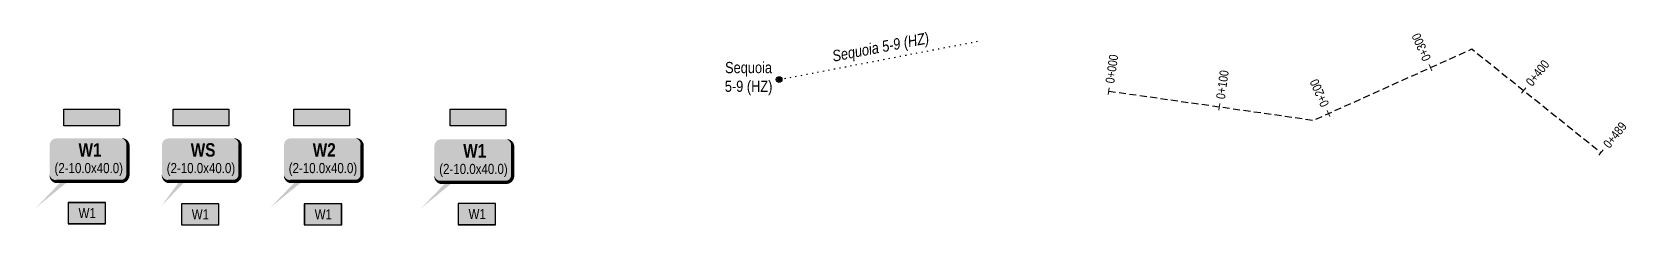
# Model space of a CAD drawing. Extents: x 403018 to 417191, y 6033193 to 6042673.
# Drawn here: x 407088 to 408515, y 6033193 to 6033365 of the extents above; entities that cross this region are included whole.
import ezdxf
from ezdxf.enums import TextEntityAlignment as Align

# ---------------------------------------------------------------- set-up
doc = ezdxf.new("R2010")
doc.units = 0
doc.header["$LTSCALE"] = 5
doc.linetypes.add('foc-DOT', pattern=[1, 0.2, -0.8])
doc.linetypes.add('foc-TIELINE', pattern=[1.875, 1.25, -0.625])
for name, color, linetype in [('AS-DRILL', 8, 'foc-DOT'), ('AS-DRILL-T', 8, 'Continuous'), ('DRILL-T', 8, 'Continuous'), ('P-CHAINAGE-CL', 201, 'foc-TIELINE'), ('P-TEMP-BLOCKS', 250, 'Continuous'), ('P-TEMP-BLUE', 146, 'Continuous'), ('P-TEMP-H', 41, 'Continuous'), ('P-TEMP_WORKSPACE', 46, 'Continuous'), ('P-WORKAREA', 113, 'Continuous'), ('P-WORKAREA-COUNTY', 104, 'Continuous'), ('P-WORKAREA-COUNTY-H', 71, 'Continuous'), ('P-WORKAREA-H', 111, 'Continuous')]:
    doc.layers.add(name, color=color, linetype=linetype)
doc.layers.add('P-100m WELL BORE BUFFER', color=7, linetype='Continuous', true_color=0xf5ffd6)
doc.layers.add('P-TEMP-BLUE-H', color=7, linetype='Continuous', true_color=0x99e6ff)
doc.layers.add('P-CHAINAGE-T', color=201, linetype='Continuous', lineweight=18)
doc.styles.add('80', font='ARIALN.TTF', dxfattribs={"height": 10})
doc.styles.add('80L', font='ARIALN.TTF', dxfattribs={"height": 10})
doc.styles.add('BOLD', font='ARIALNB.TTF')

msp = doc.modelspace()

# ---------------------------------------------------------------- texts
at = {"layer": 'DRILL-T', "insert": (407802.936, 6033348.512), "char_height": 10, "attachment_point": 1, "rotation": 10.870729, "style": '80L'}
msp.add_mtext_dynamic_manual_height_columns('\\pi0.45587;{\\fArial Narrow|b0|i1|c0|p34;Sequoia 5-9 (HZ)}', width=87.29645, gutter_width=50, heights=[0], dxfattribs=at)
at = {"layer": 'DRILL-T', "insert": (407707.897, 6033338.572), "char_height": 10, "attachment_point": 1, "style": '80L'}
msp.add_mtext_dynamic_manual_height_columns('\\pi0.30921;Sequoia\\P\\pi0.077285;5-9 (HZ)', width=41.63479, gutter_width=50, heights=[0], dxfattribs=at)
at = {"layer": 'P-CHAINAGE-T', "style": '80L'}
for s, rotation, p in [('0+300', 114.165107, (408331.614, 6033351.762)), ('0+000', 81.938273, (408054.482, 6033332.399)), ('0+100', 81.938273, (408153.493, 6033318.375)), ('0+400', 51.358477, (408435.733, 6033328.704)), ('0+200', 114.165107, (408240.377, 6033310.826)), ('0+489', 51.358477, (408504.994, 6033273.331))]:
    msp.add_text(s, height=8, rotation=rotation, dxfattribs=at).set_placement(p, align=Align.MIDDLE_CENTER)

# ---------------------------------------------------------------- blocks, each defined once
blk = doc.blocks.new('BH-Existing')
at = {"layer": 'AS-DRILL-T'}
h = blk.add_hatch(color=256, dxfattribs=at)
h.dxf.hatch_style = 1
edge = h.paths.add_edge_path()
edge.add_arc((0, 0), 0.5, 0, 360)
blk.add_circle((0, 0), 0.5, dxfattribs=at)
blk = doc.blocks.new('*U332')
h = blk.add_hatch(color=111)
edge = h.paths.add_edge_path()
edge.add_line((-29, -20), (29, -20))
edge.add_arc((29, -14), 6, 270, 360)
edge.add_line((35, -14), (35, 12.5))
edge.add_arc((29, 12.5), 6, 0, 90)
edge.add_line((29, 18.5), (-29, 18.5))
edge.add_arc((-29, 12.5), 6, 90, 180)
edge.add_line((-35, 12.5), (-35, -14))
edge.add_arc((-29, -14), 6, 180, 270)
at = {"color": 250, "flags": 128}
blk.add_lwpolyline([(-29, -20, 3, 3, 0), (29, -20, 3, 3, 0.414214), (35, -14, 3, 3, 0), (35, 12.5, 3, 0, 0.414214), (29, 18.5, 0, 0, 0), (-29, 18.5, 0, 0, 0.414214), (-35, 12.5, 0, 0, 0), (-35, -14, 0, 3, 0.414214)], format="xyseb", close=True, dxfattribs=at)
at = {"flags": 128}
blk.add_lwpolyline([(-47.2, -43.3, 0, 7.5, 0), (0, 0, 0, 0, 0)], format="xyseb", dxfattribs=at)
at = {"color": 250}
for tag, p, height, style in [('TEMP_AREA_W1_001', (-9.2, 2.2), 12, 'BOLD'), ('ENTER_TEXT_001', (-30.7, -12.5), 9, '80')]:
    blk.add_attdef(tag, p, '', height=height, dxfattribs=dict(at, style=style))
blk = doc.blocks.new('*U342')
h = blk.add_hatch(color=71)
edge = h.paths.add_edge_path()
edge.add_line((-29, -20), (29, -20))
edge.add_arc((29, -14), 6, 270, 360)
edge.add_line((35, -14), (35, 12.5))
edge.add_arc((29, 12.5), 6, 0, 90)
edge.add_line((29, 18.5), (-29, 18.5))
edge.add_arc((-29, 12.5), 6, 90, 180)
edge.add_line((-35, 12.5), (-35, -14))
edge.add_arc((-29, -14), 6, 180, 270)
at = {"color": 250, "flags": 128}
blk.add_lwpolyline([(-29, -20, 3, 3, 0), (29, -20, 3, 3, 0.414214), (35, -14, 3, 3, 0), (35, 12.5, 3, 0, 0.414214), (29, 18.5, 0, 0, 0), (-29, 18.5, 0, 0, 0.414214), (-35, 12.5, 0, 0, 0), (-35, -14, 0, 3, 0.414214)], format="xyseb", close=True, dxfattribs=at)
at = {"flags": 128}
blk.add_lwpolyline([(-35.4, -41.8, 0, 7.5, 0), (0, 0, 0, 0, 0)], format="xyseb", dxfattribs=at)
at = {"color": 250}
for tag, p, height, style in [('TEMP_AREA_W1_001', (-9.2, 2.2), 12, 'BOLD'), ('ENTER_TEXT_001', (-30.7, -12.5), 9, '80')]:
    blk.add_attdef(tag, p, '', height=height, dxfattribs=dict(at, style=style))
blk = doc.blocks.new('*U363')
at = {"true_color": 0x99e6ff}
h = blk.add_hatch(color=141, dxfattribs=at)
edge = h.paths.add_edge_path()
edge.add_line((-29, -20), (29, -20))
edge.add_arc((29, -14), 6, 270, 360)
edge.add_line((35, -14), (35, 12.5))
edge.add_arc((29, 12.5), 6, 0, 90)
edge.add_line((29, 18.5), (-29, 18.5))
edge.add_arc((-29, 12.5), 6, 90, 180)
edge.add_line((-35, 12.5), (-35, -14))
edge.add_arc((-29, -14), 6, 180, 270)
at = {"color": 250, "flags": 128}
blk.add_lwpolyline([(-29, -20, 3, 3, 0), (29, -20, 3, 3, 0.414214), (35, -14, 3, 3, 0), (35, 12.5, 3, 0, 0.414214), (29, 18.5, 0, 0, 0), (-29, 18.5, 0, 0, 0.414214), (-35, 12.5, 0, 0, 0), (-35, -14, 0, 3, 0.414214)], format="xyseb", close=True, dxfattribs=at)
at = {"flags": 128}
blk.add_lwpolyline([(-47.2, -43.3, 0, 7.5, 0), (0, 0, 0, 0, 0)], format="xyseb", dxfattribs=at)
at = {"color": 250}
for tag, p, height, style in [('TEMP_AREA_W1_001', (-9.2, 2.2), 12, 'BOLD'), ('ENTER_TEXT_001', (-30.7, -12.5), 9, '80')]:
    blk.add_attdef(tag, p, '', height=height, dxfattribs=dict(at, style=style))
blk = doc.blocks.new('Temp_Area3')
h = blk.add_hatch(color=111)
h.dxf.hatch_style = 1
h.paths.add_polyline_path([(-16.8, -9.4), (16.3, -9.4), (16.3, 9.1), (-16.8, 9.1)])
at = {"color": 250}
for points in [[(-17, -9.6), (16.5, -9.6), (16.5, 9.3), (-17, 9.3)], [(-16.9, -9.5), (16.4, -9.5), (16.4, 9.2), (-16.9, 9.2)]]:
    blk.add_lwpolyline(points, close=True, dxfattribs=at)
at = {"color": 250, "style": '80L'}
blk.add_attdef('TEMPORARY', text='', height=9, dxfattribs=at).set_placement((0, -0.1), align=Align.MIDDLE_CENTER)
blk = doc.blocks.new('Temp_Area4')
h = blk.add_hatch(color=71)
h.dxf.hatch_style = 1
h.paths.add_polyline_path([(-16.8, -9.4), (16.3, -9.4), (16.3, 9.1), (-16.8, 9.1)])
at = {"color": 250}
for points in [[(-17, -9.6), (16.5, -9.6), (16.5, 9.3), (-17, 9.3)], [(-16.9, -9.5), (16.4, -9.5), (16.4, 9.2), (-16.9, 9.2)]]:
    blk.add_lwpolyline(points, close=True, dxfattribs=at)
at = {"color": 250, "style": '80L'}
blk.add_attdef('TEMPORARY', text='', height=9, dxfattribs=at).set_placement((0, -0.1), align=Align.MIDDLE_CENTER)
blk = doc.blocks.new('Temp_Area5')
at = {"true_color": 0x99e6ff}
h = blk.add_hatch(color=141, dxfattribs=at)
h.dxf.hatch_style = 1
h.paths.add_polyline_path([(-16.8, -9.4), (16.3, -9.4), (16.3, 9.1), (-16.8, 9.1)])
at = {"color": 250}
for points in [[(-17, -9.6), (16.5, -9.6), (16.5, 9.3), (-17, 9.3)], [(-16.9, -9.5), (16.4, -9.5), (16.4, 9.2), (-16.9, 9.2)]]:
    blk.add_lwpolyline(points, close=True, dxfattribs=at)
at = {"color": 250, "style": '80L'}
blk.add_attdef('TEMPORARY', text='', height=9, dxfattribs=at).set_placement((0, -0.1), align=Align.MIDDLE_CENTER)
blk = doc.blocks.new('*U408')
at = {"true_color": 0xff8aff}
h = blk.add_hatch(color=211, dxfattribs=at)
edge = h.paths.add_edge_path()
edge.add_line((-29, -20), (29, -20))
edge.add_arc((29, -14), 6, 270, 360)
edge.add_line((35, -14), (35, 12.5))
edge.add_arc((29, 12.5), 6, 0, 90)
edge.add_line((29, 18.5), (-29, 18.5))
edge.add_arc((-29, 12.5), 6, 90, 180)
edge.add_line((-35, 12.5), (-35, -14))
edge.add_arc((-29, -14), 6, 180, 270)
at = {"color": 250, "flags": 128}
blk.add_lwpolyline([(-29, -20, 3, 3, 0), (29, -20, 3, 3, 0.414214), (35, -14, 3, 3, 0), (35, 12.5, 3, 0, 0.414214), (29, 18.5, 0, 0, 0), (-29, 18.5, 0, 0, 0.414214), (-35, 12.5, 0, 0, 0), (-35, -14, 0, 3, 0.414214)], format="xyseb", close=True, dxfattribs=at)
at = {"flags": 128}
blk.add_lwpolyline([(-47.2, -43.3, 0, 7.5, 0), (0, 0, 0, 0, 0)], format="xyseb", dxfattribs=at)
at = {"color": 250}
for tag, p, height, style in [('TEMP_AREA_W1_001', (-9.2, 2.2), 12, 'BOLD'), ('ENTER_TEXT_001', (-30.7, -12.5), 9, '80')]:
    blk.add_attdef(tag, p, '', height=height, dxfattribs=dict(at, style=style))
blk = doc.blocks.new('Temp_Area_Small_Pink')
at = {"true_color": 0xff8aff}
h = blk.add_hatch(color=211, dxfattribs=at)
h.dxf.hatch_style = 1
h.paths.add_polyline_path([(-16.8, -9.4), (16.3, -9.4), (16.3, 9.1), (-16.8, 9.1)])
at = {"color": 250}
for points in [[(-17, -9.6), (16.5, -9.6), (16.5, 9.3), (-17, 9.3)], [(-16.9, -9.5), (16.4, -9.5), (16.4, 9.2), (-16.9, 9.2)]]:
    blk.add_lwpolyline(points, close=True, dxfattribs=at)
at = {"color": 250, "style": '80L'}
blk.add_attdef('TEMPORARY', text='', height=9, dxfattribs=at).set_placement((0, -0.1), align=Align.MIDDLE_CENTER)

# ---------------------------------------------------------------- hatches: boundary and pattern name
at = {"layer": 'P-TEMP-BLUE-H'}
h = msp.add_hatch(color=256, dxfattribs=at)
h.dxf.hatch_style = 1
h.paths.add_polyline_path([(407166.085, 6033296.576), (407166.085, 6033281.576), (407116.085, 6033281.576), (407116.085, 6033296.576)])
at = {"layer": 'P-TEMP-H'}
h = msp.add_hatch(color=256, dxfattribs=at)
h.dxf.hatch_style = 1
h.paths.add_polyline_path([(407512.015, 6033296.576), (407512.015, 6033281.576), (407462.015, 6033281.576), (407462.015, 6033296.576)])
at = {"layer": 'P-WORKAREA-COUNTY-H'}
h = msp.add_hatch(color=256, dxfattribs=at)
h.dxf.hatch_style = 1
h.paths.add_polyline_path([(407264, 6033296.576), (407264, 6033281.576), (407214, 6033281.576), (407214, 6033296.576)])
at = {"layer": 'P-WORKAREA-H'}
h = msp.add_hatch(color=256, dxfattribs=at)
h.dxf.hatch_style = 1
h.paths.add_polyline_path([(407371.932, 6033296.576), (407371.932, 6033281.576), (407321.932, 6033281.576), (407321.932, 6033296.576)])

# ---------------------------------------------------------------- linework, layer by layer
at = {"layer": 'AS-DRILL', "flags": 128}
msp.add_lwpolyline([(407756.583, 6033322.861), (407936.768, 6033357.464)], dxfattribs=at)
at = {"layer": 'P-CHAINAGE-CL', "flags": 128}
msp.add_lwpolyline([(408051.677, 6033312.597), (408235.235, 6033286.598), (408376.878, 6033350.151), (408492.506, 6033257.71)], dxfattribs=at)
at = {"layer": 'P-CHAINAGE-T'}
for p, q in [((408341.03, 6033330.778), (408338.573, 6033336.252)), ((408051.256, 6033309.626), (408052.098, 6033315.567)), ((408421.371, 6033310.739), (408425.117, 6033315.426)), ((408150.268, 6033295.602), (408151.109, 6033301.543)), ((408249.793, 6033289.841), (408247.336, 6033295.315)), ((408490.632, 6033255.366), (408494.379, 6033260.053))]:
    msp.add_line(p, q, dxfattribs=at)
at = {"layer": 'P-TEMP-BLUE'}
msp.add_lwpolyline([(407166.085, 6033296.576), (407166.085, 6033281.576), (407116.085, 6033281.576), (407116.085, 6033296.576)], close=True, dxfattribs=at)
at = {"layer": 'P-TEMP_WORKSPACE'}
msp.add_lwpolyline([(407512.015, 6033296.576), (407512.015, 6033281.576), (407462.015, 6033281.576), (407462.015, 6033296.576)], close=True, dxfattribs=at)
at = {"layer": 'P-WORKAREA'}
msp.add_lwpolyline([(407371.932, 6033296.576), (407371.932, 6033281.576), (407321.932, 6033281.576), (407321.932, 6033296.576)], close=True, dxfattribs=at)
at = {"layer": 'P-WORKAREA-COUNTY'}
msp.add_lwpolyline([(407264, 6033296.576), (407264, 6033281.576), (407214, 6033281.576), (407214, 6033296.576)], close=True, dxfattribs=at)

# ---------------------------------------------------------------- block references
at = {"layer": 'AS-DRILL-T', "xscale": 4.999999999999995, "yscale": 4.999999999999995, "zscale": 4.999999999999995}
msp.add_blockref('BH-Existing', (407756.583, 6033322.861), dxfattribs=at)
at = {"layer": 'P-100m WELL BORE BUFFER'}
msp.add_blockref('Temp_Area_Small_Pink', (407486.25, 6033202.903), dxfattribs=at).add_auto_attribs({'TEMPORARY': 'W1'})
at = {"layer": 'P-TEMP-BLOCKS'}
for name, p, values in [('*U363', (407138.47, 6033251.878), {'TEMP_AREA_W1_001': 'W1', 'ENTER_TEXT_001': '(2-10.0x40.0)'}), ('*U342', (407238.938, 6033251.878), {'TEMP_AREA_W1_001': 'WS', 'ENTER_TEXT_001': '(2-10.0x40.0)'}), ('*U332', (407348.195, 6033251.878), {'TEMP_AREA_W1_001': 'W2', 'ENTER_TEXT_001': '(2-10.0x40.0)'}), ('*U408', (407482.958, 6033251.076), {'TEMP_AREA_W1_001': 'W1', 'ENTER_TEXT_001': '(2-10.0x40.0)'}), ('Temp_Area5', (407137.043, 6033203.745), {'TEMPORARY': 'W1'}), ('Temp_Area4', (407238.394, 6033202.656), {'TEMPORARY': 'W1'}), ('Temp_Area3', (407348.464, 6033202.656), {'TEMPORARY': 'W1'})]:
    msp.add_blockref(name, p, dxfattribs=at).add_auto_attribs(values)

msp.set_redraw_order([(e.dxf.handle, doc.entitydb.next_handle()) for e in msp.query("TEXT MTEXT ATTDEF DIMENSION ARC_DIMENSION")])  # texts and dimensions are drawn at this point

doc.saveas('drawing.dxf')
